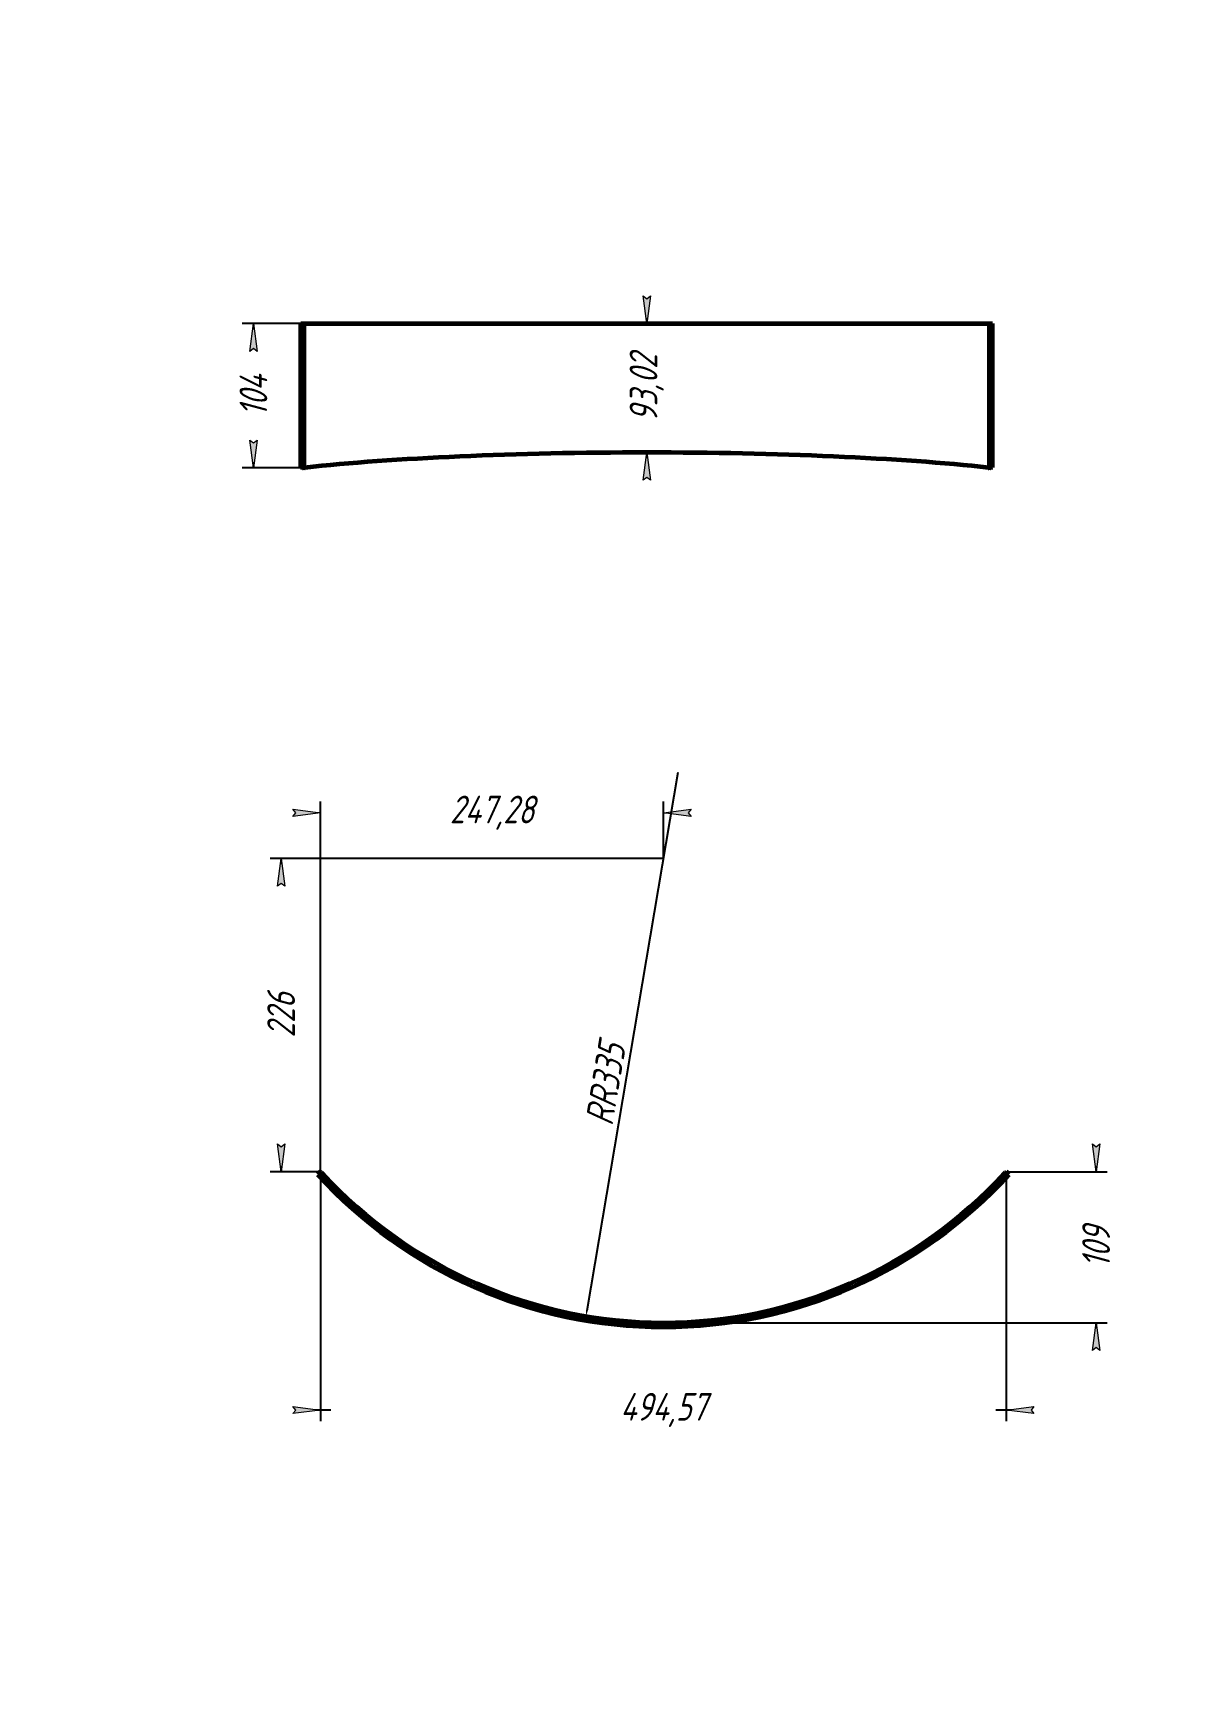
# Model space of a CAD drawing. Header units: millimetres. Extents: x 0 to 3780, y -362 to 428.
# Drawn here: x 1050 to 1260, y 0 to 297 of the extents above; entities that cross this region are included whole.
import ezdxf

# ---------------------------------------------------------------- set-up
doc = ezdxf.new("R2010")
doc.units = ezdxf.units.MM
doc.linetypes.add('K5LT_BASIC', pattern=[0])
doc.linetypes.add('K5LT_THIN', pattern=[0])
doc.layers.add('Системный слой', color=7, linetype='Continuous')
doc.layers.add('Системный слой (1)', color=7, linetype='Continuous', true_color=0x909090)
doc.styles.add('KDIMTEXTSTYLE', font='GOST_AU.SHX', dxfattribs={"width": 0.96, "oblique": 15, "height": 5})
doc.dimstyles.new('KDIMSTYLE (0.25)', dxfattribs={"dimtxt": 5, "dimasz": 1, "dimexe": 2, "dimexo": 0, "dimgap": 1, "dimtad": 1, "dimlfac": 4, "dimtxsty": 'KDIMTEXTSTYLE', "dimsah": 1, "dimcen": 0, "dimdle": 1, "dimadec": 0, "dimazin": 0, "dimtfac": 0.667, "dimtmove": 0, "dimatfit": 3, "dimfxl": 1, "dimtvp": 1, "dimtolj": 1, "dimtzin": 0, "dimarcsym": 0})

msp = doc.modelspace()

# ---------------------------------------------------------------- blocks, each defined once
blk = doc.blocks.new('KDIMARROW_01')
at = {"layer": 'Системный слой'}
blk.add_hatch(color=0, dxfattribs=at).paths.add_polyline_path([(-5, -0.6582624912261956), (0, 0), (-5, 0.658262491226197), (-4.5, 5.51091059616309e-16)])
at = {"layer": 'Системный слой', "color": 0, "linetype": 'K5LT_THIN', "lineweight": 18}
for p, q in [((-4.5, 5.51091059616309e-16), (-5, 0.658262491226197)), ((-5, 0.658262491226197), (0, 0)), ((0, 0), (-5, -0.6582624912261956)), ((-5, -0.6582624912261956), (-4.5, 5.51091059616309e-16))]:
    blk.add_line(p, q, dxfattribs=at)
at = {"layer": 'Системный слой (1)', "color": 0, "linetype": 'K5LT_THIN', "lineweight": 18}
blk.add_line((0, 0), (-1, 0), dxfattribs=at)

# ---------------------------------------------------------------- dimensions: what is measured, and where the dimension line sits
at = {"layer": 'Системный слой (1)', "color": 7}
for base, p1, p2, location in [((1089.769901787374, 244.5458843223535), (1098.904564824776, 218.5458843223535), (1098.904564824776, 244.5458843223535), (1089.769901787374, 231.5458843223535)), ((1160.725374428016, 221.2920643100921), (1160.725374428015, 244.5458843223535), (1160.725374428016, 221.2920643100921), (1160.725374428015, 232.9189743162228)), ((1094.769901787374, 148.0458843223538), (1101.904564824776, 91.54588432235377), (1163.725374428016, 148.0458843223538), (1094.769901787374, 119.7958843223538)), ((1241.793397496091, 64.2958843223538), (1225.546184031255, 91.54588432235374), (1163.725374428016, 64.2958843223538), (1241.793397496091, 77.92088432235377))]:
    msp.add_linear_dim(base=base, p1=p1, p2=p2, angle=90, location=location, dimstyle='KDIMSTYLE (0.25)', override={"dimexo": 0, "dimpost": '\\H5.0;\\W0.965;\\Q15;<>', "dimblk1": 'KDIMARROW_01', "dimblk2": 'KDIMARROW_01', "dimse1": 0, "dimse2": 0, "dimclrt": 7, "dimtolj": 1}, dxfattribs=at).render()
for base, p1, location in [((1101.904564824776, 156.3092135823127), (1163.725374428016, 148.0458843223538), (1132.814969626396, 156.3092135823127)), ((1101.904564824776, 48.54588432235346), (1225.546184031255, 91.54588432235374), (1163.725374428016, 48.54588432235346))]:
    msp.add_linear_dim(base=base, p1=p1, p2=(1101.904564824776, 91.54588432235377), location=location, dimstyle='KDIMSTYLE (0.25)', override={"dimexo": 0, "dimpost": '\\H5.0;\\W0.965;\\Q15;<>', "dimblk1": 'KDIMARROW_01', "dimblk2": 'KDIMARROW_01', "dimse1": 0, "dimse2": 0, "dimclrt": 7, "dimtolj": 1}, dxfattribs=at).render()
msp.add_radius_dim(center=(1163.725374428016, 148.0458843223538), radius=83.75, location=(1156.740831035564, 106.7574866954301), dimstyle='KDIMSTYLE (0.25)', override={"dimpost": '\\H5.0;\\W0.965;\\Q15;R<>', "dimblk2": 'KDIMARROW_01', "dimclrt": 7, "dimtolj": 1}, dxfattribs=at).render()

# ---------------------------------------------------------------- linework, layer by layer
at = {"layer": 'Системный слой (1)', "color": 5, "linetype": 'K5LT_BASIC', "lineweight": 60, "true_color": 0x0000ff}
for p, q in [((1098.350945634299, 244.5458843223535), (1098.904564824776, 244.5458843223535)), ((1098.350945634299, 218.5893764344397), (1098.350945634299, 244.5458843223535)), ((1098.904564824776, 218.5458843223535), (1098.904564824776, 244.5458843223535)), ((1098.904564824776, 244.5458843223535), (1222.546184031255, 244.5458843223535)), ((1222.546184031255, 244.5458843223535), (1223.099803221732, 244.5458843223535)), ((1222.546184031255, 218.5458843223535), (1222.546184031255, 244.5458843223535)), ((1223.099803221732, 218.5893764344397), (1223.099803221732, 244.5458843223535)), ((1098.739543471178, 218.5534856307546), (1098.350945634299, 218.5893764344397)), ((1098.645054282377, 218.5458843223535), (1098.739543471178, 218.5534856307546)), ((1098.904564824776, 218.5458843223535), (1098.645054282377, 218.5458843223535)), ((1099.122164430789, 218.5458843223535), (1098.904564824776, 218.5458843223535)), ((1222.546184031255, 218.5458843223535), (1222.328584425241, 218.5458843223535)), ((1222.805694573654, 218.5458843223535), (1222.546184031255, 218.5458843223535)), ((1223.099803221732, 218.5893764344397), (1222.711205384854, 218.5534856307546)), ((1222.711205384854, 218.5534856307546), (1222.805694573654, 218.5458843223535)), ((1101.645054282377, 91.3087094011644), (1101.350945634299, 91.03991417310016)), ((1101.904564824776, 91.54588432235377), (1101.645054282377, 91.3087094011644)), ((1225.805694573654, 91.3087094011644), (1225.546184031255, 91.54588432235377)), ((1226.099803221732, 91.03991417310016), (1225.805694573654, 91.3087094011644))]:
    msp.add_line(p, q, dxfattribs=at)
for radius, start, end in [(84.50000000000001, 222.4251808819278, 317.5748191180722), (83.75000000000001, 222.4251808819279, 222.6453828378827), (83.75000000000001, 222.6453828378827, 317.3546171621173), (83.75000000000001, 317.3546171621172, 317.5748191180721)]:
    msp.add_arc((1163.725374428016, 148.0458843223538), radius, start, end, dxfattribs=at)
for centre, ratio, start_param, end_param in [((1160.725374428016, 212.8284890430486), 0.1010576151288769, 3.884494077278021, 5.540283883491359), ((1160.725374428016, 223.5400182025435), 0.08802225149785212, 0.7429014236882265, 0.7443023412945373), ((1160.725374428016, 223.5400182025435), 0.08802225149785212, -3.885894994884332, -3.884494077278022)]:
    msp.add_ellipse(centre, major_axis=(-83.75000000000001, 1.025641694285908e-14), ratio=ratio, start_param=start_param, end_param=end_param, dxfattribs=at)

msp.set_redraw_order([(e.dxf.handle, doc.entitydb.next_handle()) for e in msp.query("TEXT MTEXT ATTDEF DIMENSION ARC_DIMENSION")])  # texts and dimensions are drawn at this point

doc.saveas('drawing.dxf')
